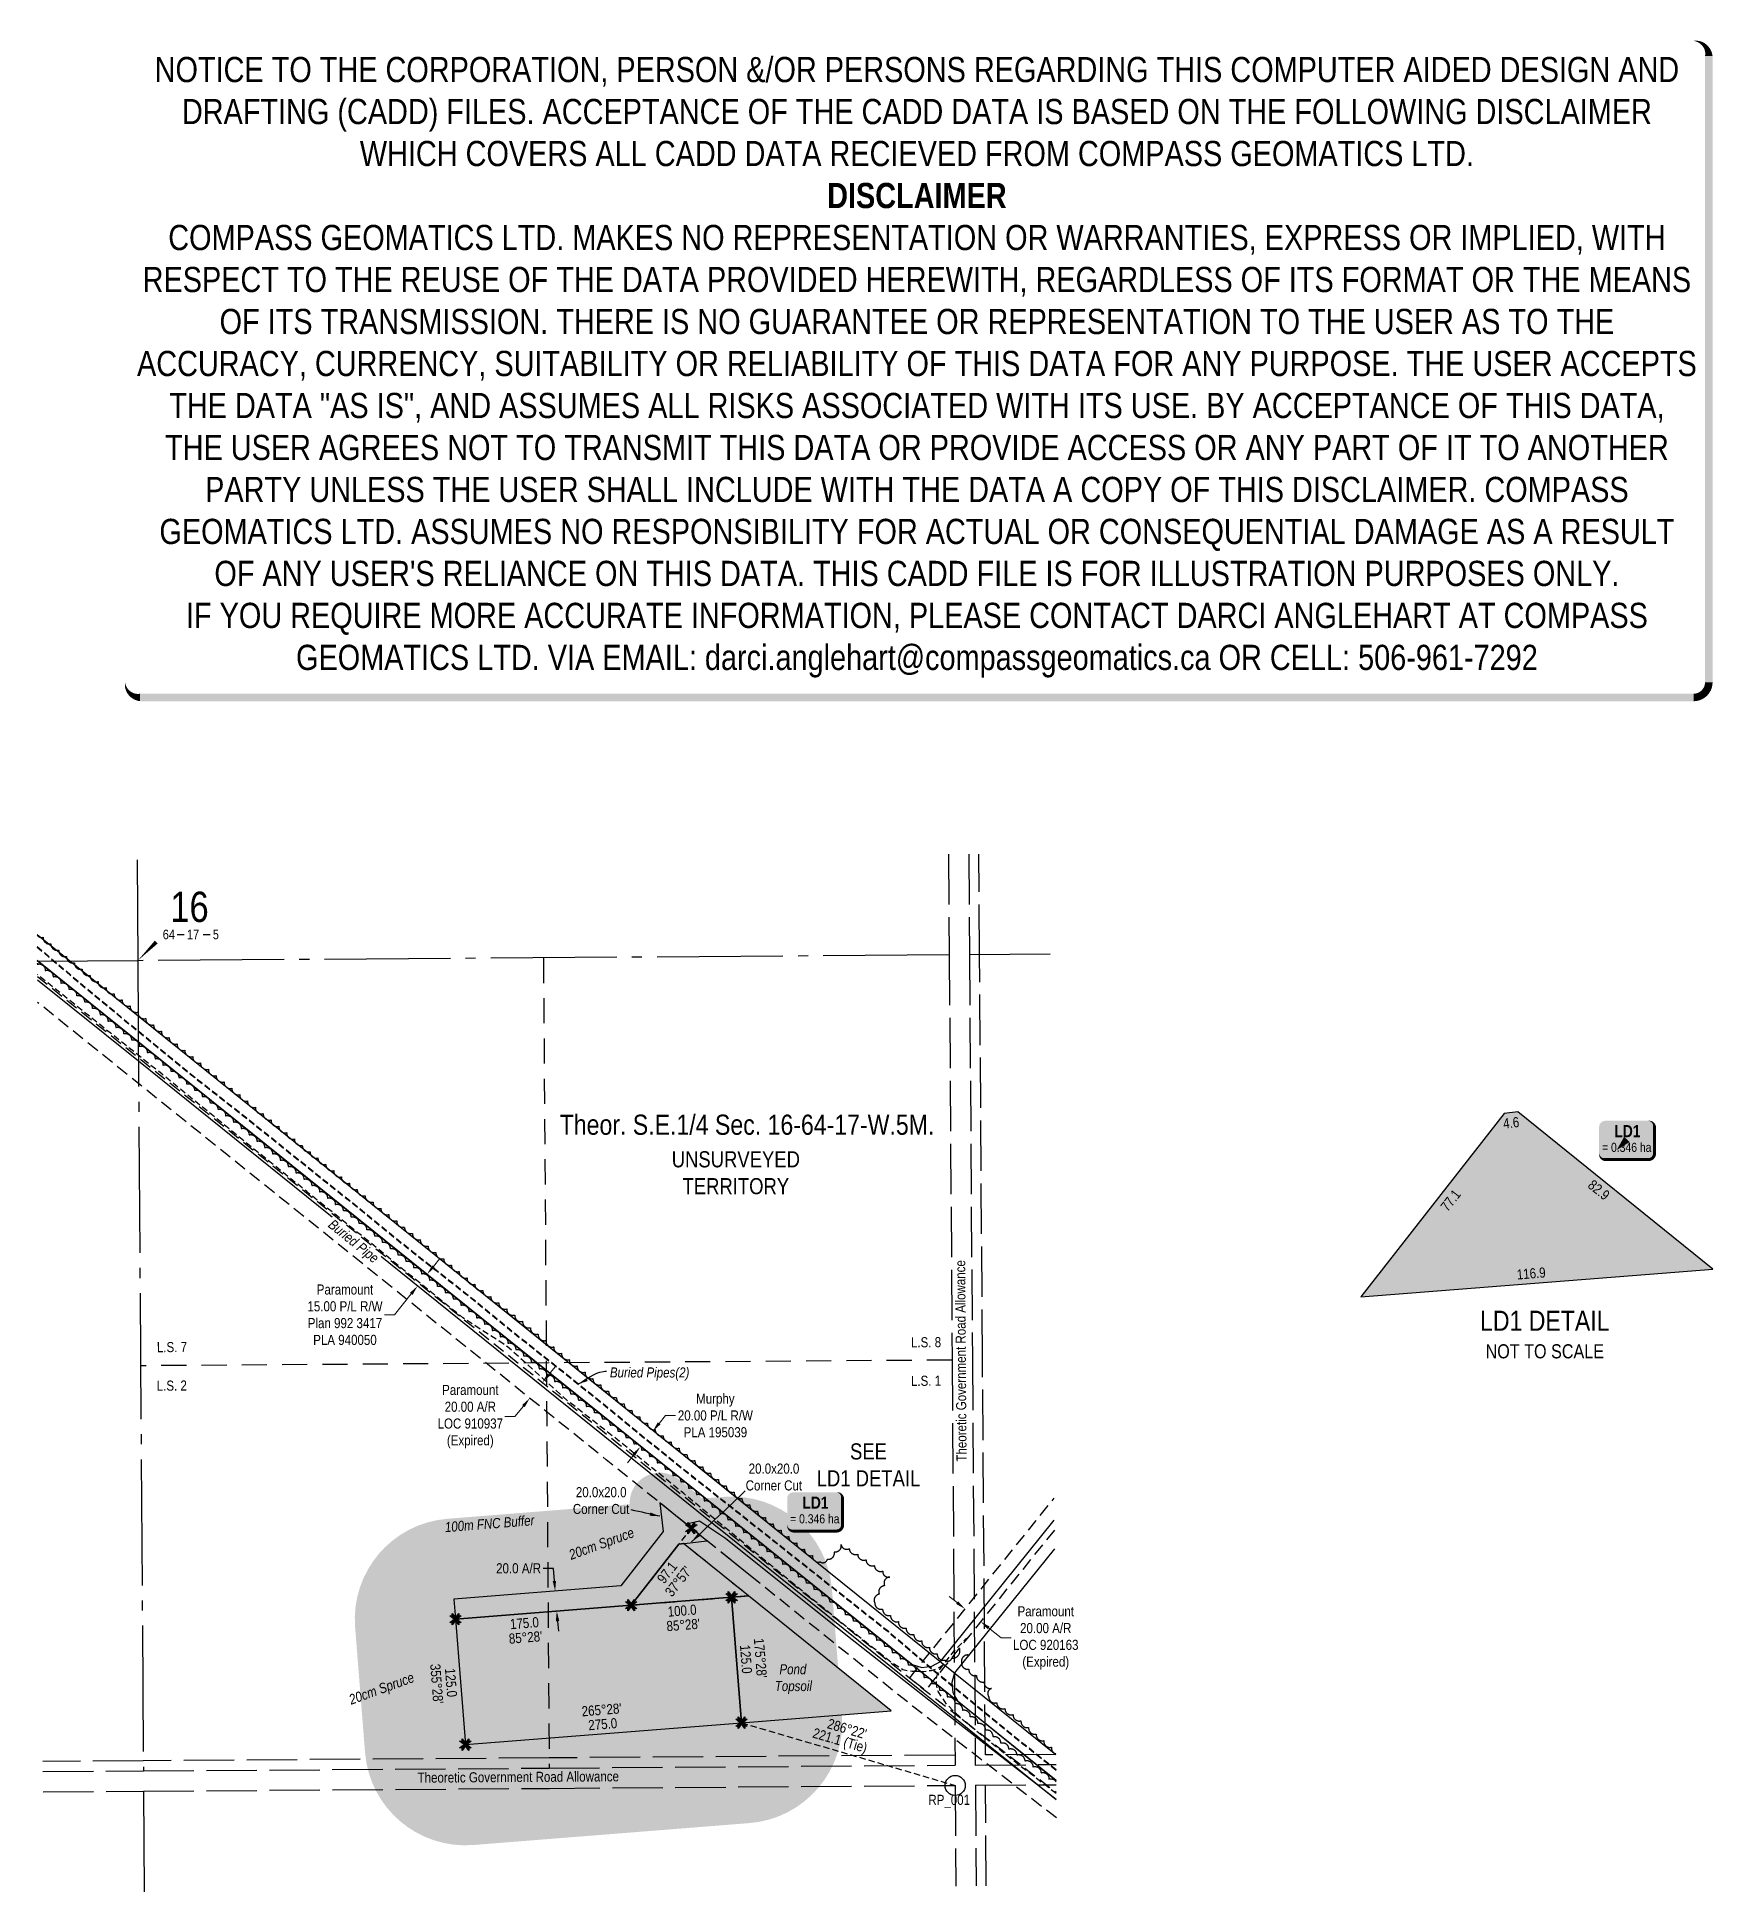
# Model space of a CAD drawing. Extents: x 531669 to 533332, y 6042571 to 6044412.
import ezdxf
from ezdxf.enums import TextEntityAlignment as Align

# ---------------------------------------------------------------- set-up
doc = ezdxf.new("R2010")
doc.units = 0
doc.header["$LTSCALE"] = 5
doc.header["$PDSIZE"] = 0.5
for name, pattern in [('0', [1, 1, 0]), ('foc-ACCESSROAD', [3.75, 2.5, -1.25]), ('foc-LSD', [8, 5, -3]), ('foc-QUARTERLINE', [33, 25, -3, 2, -3]), ('foc-TIELINE', [1.875, 1.25, -0.625]), ('foc-TRAV', [1.875, 1.25, -0.625]), ('foc-UNSURVEYED', [12.5, 10, -2.5]), ('UG_PIPE', [1.875, 1.25, -0.625])]:
    doc.linetypes.add(name, pattern=pattern)
doc.layers.get('Defpoints').update_dxf_attribs({"color": 9})
for name, color, linetype in [('10', 1, 'Continuous'), ('35', 37, 'Continuous'), ('9', 3, 'Continuous'), ('AS-PIPE-UG', 44, 'UG_PIPE'), ('AS-PIPE-UG-T', 44, 'Continuous'), ('AS-SYMBOL', 7, 'Continuous'), ('C-RW', 13, 'Continuous'), ('C-SYMBOL', 7, 'Continuous'), ('C-WS', 13, 'foc-ACCESSROAD'), ('DETAIL-T', 7, 'Continuous'), ('F-AR', 190, 'foc-ACCESSROAD'), ('F-RW', 190, 'Continuous'), ('L-BD', 7, 'Continuous'), ('L-BD1', 253, 'Continuous'), ('L-MON', 1, 'Continuous'), ('L-QSEC', 8, 'foc-QUARTERLINE'), ('L-ROAD-T', 7, 'Continuous'), ('L-SECLBL', 7, 'Continuous'), ('L-SECTION-LSD', 7, 'foc-LSD'), ('L-TIE', 7, 'foc-TIELINE'), ('L-UNS-T', 3, 'Continuous'), ('L-USEC', 7, 'foc-UNSURVEYED'), ('P-BUFFER-H 30m', 51, 'Continuous'), ('P-BUFFER-T', 40, 'Continuous'), ('P-PROPOSED', 10, 'Continuous'), ('P-PROPOSED-H', 21, 'Continuous'), ('P-TEMP-BLOCKS', 250, 'Continuous'), ('P-TEMP-H', 41, 'Continuous'), ('P-TEMP_LOG DECK', 46, 'Continuous'), ('P-TRAV', 4, 'foc-TRAV'), ('P-TXT', 4, 'Continuous'), ('T-BUSH', 110, '0'), ('T-BUSH-T', 110, 'Continuous'), ('T-WATER', 160, 'Continuous'), ('T-WATER-H', 133, 'Continuous'), ('T-WATER-T', 170, 'Continuous')]:
    doc.layers.add(name, color=color, linetype=linetype)
for name, color, linetype, lineweight in [('C-RW-T', 13, 'Continuous', 9), ('F-AR-T', 190, 'Continuous', 9), ('F-RW-T', 190, 'Continuous', 9), ('P-TEMP-T', 46, 'Continuous', 18)]:
    doc.layers.add(name, color=color, linetype=linetype, lineweight=lineweight)
doc.layers.add('DISCLAIMER', color=7, linetype='Continuous', plot=False)
doc.styles.add('100L', font='ARIALN.TTF', dxfattribs={"height": 11})
doc.styles.add('175L', font='ARIALN.TTF', dxfattribs={"height": 20})
doc.styles.add('80', font='ARIALN.TTF', dxfattribs={"height": 10})
doc.styles.add('80CG', font='ARIALN.TTF', dxfattribs={"height": 10})
doc.styles.add('80L', font='ARIALN.TTF', dxfattribs={"height": 10})
doc.styles.add('BOLD', font='ARIALNB.TTF')
doc.styles.add('SIMPLEX', font='ARIALN.TTF')
doc.styles.get("Standard").update_dxf_attribs({"font": 'ARIALN.TTF'})
doc.dimstyles.new('Compass 5 000', dxfattribs={"dimscale": 5, "dimtxt": 9, "dimasz": 2, "dimexe": 0.2, "dimexo": 0.0625, "dimgap": 0.5, "dimtad": 0, "dimtih": 1, "dimtoh": 1, "dimzin": 0, "dimdsep": 46, "dimtxsty": '80CG', "dimcen": 0.1, "dimse1": 1, "dimse2": 1, "dimclrd": 256, "dimclrt": 256, "dimaunit": 1, "dimadec": 4, "dimazin": 0, "dimtfac": 0.06, "dimtofl": 0, "dimtmove": 0, "dimatfit": 1, "dimfxl": 0.2, "dimtolj": 1, "dimtzin": 0, "dimlwd": -1, "dimarcsym": 0})

msp = doc.modelspace()

# ---------------------------------------------------------------- texts
at = {"layer": '35', "color": 3, "style": '80'}
msp.add_attdef('RP_001', (532553.193, 6042656.95), 'RP', height=9.9947, dxfattribs=at)
at = {"layer": 'C-SYMBOL', "color": 3, "style": '175L'}
msp.add_text('Theor. S.E.1/4 Sec. 16-64-17-W.5M.', height=20, dxfattribs=at).set_placement((532373.217, 6043316.035), align=Align.BOTTOM_CENTER)
at = {"layer": 'DETAIL-T', "color": 3, "attachment_point": 5, "style": '80CG'}
for s, insert, char_height, width in [('LD1 DETAIL\\P{\\H0.7x;NOT TO SCALE}', (533164.965, 6043123.69), 19.9895, 127.86817), ('SEE\\PLD1 DETAIL', (532493.773, 6042994.453), 15.9916, 102.29453)]:
    msp.add_mtext(s, dxfattribs=dict(at, insert=insert, char_height=char_height, width=width))
at = {"layer": 'L-BD', "style": '80L'}
for s, height, p in [('221.1 (Tie)', 9.99475, (532465.191, 6042719.785)), ("286%%d22'", 9.9947, (532472.512, 6042732.479))]:
    msp.add_text(s, height=height, rotation=343.6304, dxfattribs=at).set_placement(p, align=Align.MIDDLE)
at = {"layer": 'L-BD1'}
for s, rotation, p in [('97.1', 52.050706, (532293.886, 6042887.62)), ("37%%d57'", 52.050706, (532305.117, 6042878.861)), ('175.0', 4.539885, (532152.293, 6042837.33)), ("85%%d28'", 4.539885, (532309.931, 6042835.559)), ('100.0', 4.539885, (532308.804, 6042849.757)), ("85%%d28'", 4.539885, (532153.421, 6042823.132)), ('125.0', 274.539885, (532372.288, 6042801.529)), ("175%%d28'", 274.539885, (532386.486, 6042802.657)), ("355%%d28'", 274.539885, (532065.299, 6042777.154)), ('125.0', 274.539885, (532079.496, 6042778.281)), ("265%%d28'", 4.539885, (532228.893, 6042751.292)), ('275.0', 4.539885, (532230.02, 6042737.094))]:
    msp.add_text(s, height=9.9947, rotation=rotation, dxfattribs=at).set_placement(p, align=Align.MIDDLE_CENTER)
at = {"layer": 'L-ROAD-T', "style": '80L'}
for rotation, p in [(90.399062, (532585.432, 6043097.625)), (0.399062, (532146.19, 6042684.617))]:
    msp.add_text('Theoretic Government Road Allowance', height=10, rotation=rotation, dxfattribs=at).set_placement(p, align=Align.MIDDLE_CENTER)
at = {"layer": 'L-UNS-T', "color": 3, "insert": (532362.106, 6043284.269), "char_height": 16, "attachment_point": 5, "style": '80L'}
msp.add_mtext_dynamic_manual_height_columns('UNSURVEYED TERRITORY', width=126.47822, gutter_width=47.524, heights=[0], dxfattribs=at)
at = {"layer": 'P-BUFFER-T', "insert": (532072.029, 6042937.457), "char_height": 9.99475, "attachment_point": 1, "rotation": 4.539885, "style": '80L'}
msp.add_mtext_dynamic_manual_height_columns('\\pi0.89878;{\\fArial Narrow|b0|i1|c0|p34;100m FNC Buffer}', width=90.17542, gutter_width=49.974, heights=[0], dxfattribs=at)
at = {"layer": 'P-TEMP-T', "style": '80L'}
for s, rotation, p in [('4.6', 6.615643, (533124.222, 6043328.081)), ('77.1', 52.050706, (533068.608, 6043245.062)), ('82.9', 321.11519, (533206.869, 6043270.391)), ('116.9', 4.539885, (533137.599, 6043178.319))]:
    msp.add_text(s, height=9.9947, rotation=rotation, dxfattribs=at).set_placement(p)
at = {"layer": 'P-TXT', "char_height": 9.99475, "attachment_point": 1, "style": '80L'}
for insert in [(532371.55, 6042995.7), (532200.059, 6042972.305)]:
    msp.add_mtext_dynamic_manual_height_columns('\\pi3.30202;20.0x20.0\\P\\pi0.32268;Corner Cut', width=56.01873, gutter_width=49.974, heights=[0], dxfattribs=dict(at, insert=insert))
at = {"layer": 'T-BUSH-T', "char_height": 10, "attachment_point": 5, "rotation": 20, "style": '80CG'}
for insert in [(532229.277, 6042914.901), (532010.991, 6042771.118)]:
    msp.add_mtext('\\A1;{\\fArial Narrow|b0|i1|c0|p34;20cm Spruce}', dxfattribs=dict(at, insert=insert))
at = {"layer": 'T-WATER-T', "insert": (532399.998, 6042796.58), "char_height": 9.99475, "attachment_point": 1, "style": '80L'}
msp.add_mtext_dynamic_manual_height_columns('\\pi5.3746;{\\fArial Narrow|b0|i1|c0|p34;Pond \\P\\pi0.76242;Topsoil}', width=37.49504, gutter_width=49.974, heights=[0], dxfattribs=at)

# ---------------------------------------------------------------- blocks, each defined once
blk = doc.blocks.new('*D21')
at = {"layer": 'Defpoints', "color": 0, "transparency": 16777216}
for p in [(532049.3, 6043173.4), (532036.7, 6043157.8), (532170.1, 6043076.2)]:
    blk.add_point(p, dxfattribs=at)
at = {"layer": 'F-AR-T', "transparency": 16777216}
for p, q in [((532176.4, 6043084), (532182.7, 6043091.8)), ((532151.3, 6043052.8), (532142.9, 6043042.3)), ((532142.9, 6043042.3), (532132.9, 6043042.3))]:
    blk.add_line(p, q, dxfattribs=at)
for points in [[(532175.1, 6043085), (532177.7, 6043082.9), (532170.1, 6043076.2)], [(532150, 6043053.8), (532152.6, 6043051.7), (532157.6, 6043060.6)]]:
    blk.add_solid(points, dxfattribs=at)
at = {"layer": 'F-AR-T', "transparency": 16777216, "insert": (532098.6, 6043042.3), "char_height": 10, "attachment_point": 5, "style": '80CG'}
blk.add_mtext('\\A1;Paramount\\P20.00 A/R\\PLOC 910937\\P(Expired)', dxfattribs=at)
blk = doc.blocks.new('L-SECLBL')
at = {"layer": '9', "color": 7}
for p, q in [((-5.1, -27.8), (-12.3, -27.8)), ((20.7, -27.8), (13.5, -27.8))]:
    blk.add_line(p, q, dxfattribs=at)
at = {"layer": '10', "color": 2, "style": 'SIMPLEX'}
blk.add_attdef('SEC', text='', height=30, dxfattribs=at).set_placement((0, 0), align=Align.MIDDLE)
at = {"layer": '10', "color": 5, "style": '80L'}
blk.add_attdef('TWP', text='', height=9.5, dxfattribs=at).set_placement((-14.4, -27.4), align=Align.MIDDLE_RIGHT)
blk.add_attdef('RGE', text='', height=9.5, dxfattribs=at).set_placement((3.6, -27.4), align=Align.MIDDLE_CENTER)
blk.add_attdef('MER', text='', height=9.5, dxfattribs=at).set_placement((23.2, -27.4), align=Align.MIDDLE_LEFT)
blk = doc.blocks.new('*D19')
at = {"layer": 'Defpoints', "color": 0, "transparency": 16777216}
for p in [(532035.1, 6043200.2), (532025.7, 6043188.5), (532046.3, 6043172)]:
    blk.add_point(p, dxfattribs=at)
at = {"layer": 'F-RW-T', "transparency": 16777216}
for p, q in [((532062, 6043191.4), (532068.2, 6043199.2)), ((532040, 6043164.2), (532023.3, 6043143.4)), ((532023.3, 6043143.4), (532013.3, 6043143.4))]:
    blk.add_line(p, q, dxfattribs=at)
for points in [[(532060.7, 6043192.5), (532063.3, 6043190.4), (532055.7, 6043183.6)], [(532038.7, 6043165.2), (532041.3, 6043163.1), (532046.3, 6043172)]]:
    blk.add_solid(points, dxfattribs=at)
at = {"layer": 'F-RW-T', "transparency": 16777216, "insert": (531974.2, 6043143.4), "char_height": 10, "attachment_point": 5, "style": '80CG'}
blk.add_mtext('\\A1;Paramount\\P15.00 P/L R/W\\PPlan 992 3417\\PPLA 940050', dxfattribs=at)
blk = doc.blocks.new('*D20')
at = {"layer": 'C-RW-T', "transparency": 16777216}
for p, q in [((532286, 6043035.6), (532292.2, 6043043.4)), ((532292.2, 6043043.4), (532302.2, 6043043.4)), ((532260.9, 6043004.4), (532254.6, 6042996.6))]:
    blk.add_line(p, q, dxfattribs=at)
for points in [[(532284.7, 6043036.7), (532287.3, 6043034.6), (532279.7, 6043027.8)], [(532259.6, 6043005.5), (532262.2, 6043003.4), (532267.2, 6043012.2)]]:
    blk.add_solid(points, dxfattribs=at)
at = {"layer": 'Defpoints', "color": 0, "transparency": 16777216}
for p in [(532172.8, 6043113.8), (532160.2, 6043098.2), (532279.7, 6043027.8)]:
    blk.add_point(p, dxfattribs=at)
at = {"layer": 'C-RW-T', "transparency": 16777216, "insert": (532341.8, 6043043.4), "char_height": 10, "attachment_point": 5, "style": '80CG'}
blk.add_mtext('\\A1;Murphy\\P20.00 P/L R/W\\PPLA 195039', dxfattribs=at)
blk = doc.blocks.new('*D22')
at = {"layer": 'Defpoints', "color": 0, "transparency": 16777216}
for p in [(532621.2, 6042890.7), (532636.8, 6042878.1), (532605.2, 6042838.8)]:
    blk.add_point(p, dxfattribs=at)
at = {"layer": 'F-AR-T', "transparency": 16777216}
for p, q in [((532581.8, 6042857.7), (532574, 6042863.9)), ((532613, 6042832.6), (532625.4, 6042822.6)), ((532625.4, 6042822.6), (532635.4, 6042822.6))]:
    blk.add_line(p, q, dxfattribs=at)
for points in [[(532582.8, 6042858.9), (532580.7, 6042856.4), (532589.6, 6042851.4)], [(532614, 6042833.9), (532611.9, 6042831.3), (532605.2, 6042838.8)]]:
    blk.add_solid(points, dxfattribs=at)
at = {"layer": 'F-AR-T', "transparency": 16777216, "insert": (532669.7, 6042822.6), "char_height": 10, "attachment_point": 5, "style": '80CG'}
blk.add_mtext('\\A1;Paramount\\P20.00 A/R\\PLOC 920163\\P(Expired)', dxfattribs=at)
blk = doc.blocks.new('TEMP')
h = blk.add_hatch(color=255)
h.dxf.hatch_style = 1
h.paths.add_polyline_path([(0, 0.25), (-0.67, 1.15), (-0.67, 0.67), (-1.15, 0.67), (-0.25, 0), (-1.15, -0.67), (-0.67, -0.67), (-0.67, -1.15), (0, -0.25), (0.67, -1.15), (0.67, -0.67), (1.15, -0.67), (0.25, 0), (1.15, 0.67), (0.67, 0.67), (0.67, 1.15)])
h.paths.add_polyline_path([(0.57, 0.85), (0.57, 0.57), (0.85, 0.57), (0.08, 0), (0.85, -0.57), (0.57, -0.57), (0.57, -0.85), (0, -0.08), (-0.57, -0.85), (-0.57, -0.57), (-0.85, -0.57), (-0.08, 0), (-0.85, 0.57), (-0.57, 0.57), (-0.57, 0.85), (0, 0.08)], flags=16)
h = blk.add_hatch(color=1)
h.dxf.hatch_style = 1
h.paths.add_polyline_path([(0, 0.08), (-0.57, 0.85), (-0.57, 0.57), (-0.85, 0.57), (-0.08, 0), (-0.85, -0.57), (-0.57, -0.57), (-0.57, -0.85), (0, -0.08), (0.57, -0.85), (0.57, -0.57), (0.85, -0.57), (0.08, 0), (0.85, 0.57), (0.57, 0.57), (0.57, 0.85)])
at = {"color": 1}
for p, q in [((-0.08, 0), (0.08, 0)), ((0, 0.08), (0, -0.08))]:
    blk.add_line(p, q, dxfattribs=at)
at = {"color": 255, "flags": 128}
blk.add_lwpolyline([(-0.25, 0), (-1.15, 0.67), (-0.67, 0.67), (-0.67, 1.15), (0, 0.25), (0.67, 1.15), (0.67, 0.67), (1.15, 0.67), (0.25, 0), (1.15, -0.67), (0.67, -0.67), (0.67, -1.15), (0, -0.25), (-0.67, -1.15), (-0.67, -0.67), (-1.15, -0.67)], close=True, dxfattribs=at)
at = {"color": 1, "flags": 128}
blk.add_lwpolyline([(-0.08, 0), (-0.85, 0.57), (-0.57, 0.57), (-0.57, 0.85), (0, 0.08), (0.57, 0.85), (0.57, 0.57), (0.85, 0.57), (0.08, 0), (0.85, -0.57), (0.57, -0.57), (0.57, -0.85), (0, -0.08), (-0.57, -0.85), (-0.57, -0.57), (-0.85, -0.57)], close=True, dxfattribs=at)
blk = doc.blocks.new('*D23')
at = {"layer": 'Defpoints', "color": 0, "transparency": 16777216}
for p in [(532108.1, 6042863.3), (532182.8, 6042869.2), (532109.7, 6042843.3)]:
    blk.add_point(p, dxfattribs=at)
at = {"layer": 'P-TXT', "transparency": 16777216}
for p, q in [((532181, 6042891.7), (532171, 6042891.7)), ((532182, 6042879.2), (532181, 6042891.7)), ((532185.2, 6042839.3), (532186, 6042829.3))]:
    blk.add_line(p, q, dxfattribs=at)
for points in [[(532183.7, 6042879.3), (532180.4, 6042879), (532182.8, 6042869.2)], [(532186.9, 6042839.4), (532183.5, 6042839.2), (532184.4, 6042849.3)]]:
    blk.add_solid(points, dxfattribs=at)
at = {"layer": 'P-TXT', "transparency": 16777216, "insert": (532146.5, 6042891.7), "char_height": 10, "attachment_point": 5, "style": '80CG'}
blk.add_mtext('\\A1;20.0 A/R', dxfattribs=at)
blk = doc.blocks.new('*U24')
at = {"true_color": 0xff8aff}
h = blk.add_hatch(color=211, dxfattribs=at)
edge = h.paths.add_edge_path()
edge.add_line((-21.5, -20), (21.5, -20))
edge.add_arc((21.5, -14), 6, 270, 360)
edge.add_line((27.5, -14), (27.5, 12.5))
edge.add_arc((21.5, 12.5), 6, 0, 90)
edge.add_line((21.5, 18.5), (-21.5, 18.5))
edge.add_arc((-21.5, 12.5), 6, 90, 180)
edge.add_line((-27.5, 12.5), (-27.5, -14))
edge.add_arc((-21.5, -14), 6, 180, 270)
at = {"color": 250, "flags": 128}
blk.add_lwpolyline([(-21.5, -20, 3, 3, 0), (21.5, -20, 3, 3, 0.414214), (27.5, -14, 3, 3, 0), (27.5, 12.5, 3, 0, 0.414214), (21.5, 18.5, 0, 0, 0), (-21.5, 18.5, 0, 0, 0.414214), (-27.5, 12.5, 0, 0, 0), (-27.5, -14, 0, 3, 0.414214)], format="xyseb", close=True, dxfattribs=at)
at = {"flags": 128}
blk.add_lwpolyline([(-100.8, -56.2, 0, 7.5, 0), (0, 0, 0, 0, 0)], format="xyseb", dxfattribs=at)
at = {"color": 250}
for tag, p, height, style in [('TEMP_AREA_W1_001', (-9.2, 2.2), 12, 'BOLD'), ('ENTER_TEXT_001', (-30.7, -12.5), 9, '80')]:
    blk.add_attdef(tag, p, '', height=height, dxfattribs=dict(at, style=style))
blk = doc.blocks.new('*U25')
at = {"true_color": 0xff8aff}
h = blk.add_hatch(color=211, dxfattribs=at)
edge = h.paths.add_edge_path()
edge.add_line((-21.5, -20), (21.5, -20))
edge.add_arc((21.5, -14), 6, 270, 360)
edge.add_line((27.5, -14), (27.5, 12.5))
edge.add_arc((21.5, 12.5), 6, 0, 90)
edge.add_line((21.5, 18.5), (-21.5, 18.5))
edge.add_arc((-21.5, 12.5), 6, 90, 180)
edge.add_line((-27.5, 12.5), (-27.5, -14))
edge.add_arc((-21.5, -14), 6, 180, 270)
at = {"color": 250, "flags": 128}
blk.add_lwpolyline([(-21.5, -20, 3, 3, 0), (21.5, -20, 3, 3, 0.414214), (27.5, -14, 3, 3, 0), (27.5, 12.5, 3, 0, 0.414214), (21.5, 18.5, 0, 0, 0), (-21.5, 18.5, 0, 0, 0.414214), (-27.5, 12.5, 0, 0, 0), (-27.5, -14, 0, 3, 0.414214)], format="xyseb", close=True, dxfattribs=at)
at = {"flags": 128}
blk.add_lwpolyline([(-10.1, -10.6, 0, 7.5, 0), (0, 0, 0, 0, 0)], format="xyseb", dxfattribs=at)
at = {"color": 250}
for tag, p, height, style in [('TEMP_AREA_W1_001', (-9.2, 2.2), 12, 'BOLD'), ('ENTER_TEXT_001', (-30.7, -12.5), 9, '80')]:
    blk.add_attdef(tag, p, '', height=height, dxfattribs=dict(at, style=style))
blk = doc.blocks.new('Disclaimer_Legal')
at = {"layer": 'DISCLAIMER', "color": 254, "flags": 128}
blk.add_lwpolyline([(-3612.9, -1104.6, 37.5, 37.5, 0), (4096.1, -1104.6, 37.5, 37.5, 0.414214), (4171.1, -1029.6, 37.5, 37.5, 0), (4171.1, 2078.7, 37.5, 0, 0.414214), (4096.1, 2153.7, 0, 0, 0), (-3612.9, 2153.7, 0, 0, 0.414214), (-3687.9, 2078.7, 0, 0, 0), (-3687.9, -1029.6, 0, 37.5, 0.414214)], format="xyseb", close=True, dxfattribs=at)
at = {"layer": 'DISCLAIMER', "color": 254, "insert": (241.6, 533.9), "char_height": 125, "width": 7717.568, "attachment_point": 5, "style": '80'}
blk.add_mtext('NOTICE TO THE CORPORATION, PERSON &/OR PERSONS REGARDING THIS COMPUTER AIDED DESIGN AND DRAFTING (CADD) FILES. ACCEPTANCE OF THE CADD DATA IS BASED ON THE FOLLOWING DISCLAIMER WHICH COVERS ALL CADD DATA RECIEVED FROM COMPASS GEOMATICS LTD.\\P{\\fArial Narrow|b1|i0|c0|p34;DISCLAIMER}\\PCOMPASS GEOMATICS LTD. MAKES NO REPRESENTATION OR WARRANTIES, EXPRESS OR IMPLIED, WITH RESPECT TO THE REUSE OF THE DATA PROVIDED HEREWITH, REGARDLESS OF ITS FORMAT OR THE MEANS OF ITS TRANSMISSION. THERE IS NO GUARANTEE OR REPRESENTATION TO THE USER AS TO THE ACCURACY, CURRENCY, SUITABILITY OR RELIABILITY OF THIS DATA FOR ANY PURPOSE. THE USER ACCEPTS THE DATA "AS IS", AND ASSUMES ALL RISKS ASSOCIATED WITH ITS USE. BY ACCEPTANCE OF THIS DATA, THE USER AGREES NOT TO TRANSMIT THIS DATA OR PROVIDE ACCESS OR ANY PART OF IT TO ANOTHER PARTY UNLESS THE USER SHALL INCLUDE WITH THE DATA A COPY OF THIS DISCLAIMER. COMPASS GEOMATICS LTD. ASSUMES NO RESPONSIBILITY FOR ACTUAL OR CONSEQUENTIAL DAMAGE AS A RESULT OF ANY USER\'S RELIANCE ON THIS DATA. THIS CADD FILE IS FOR ILLUSTRATION PURPOSES ONLY.\\PIF YOU REQUIRE MORE ACCURATE INFORMATION, PLEASE CONTACT DARCI ANGLEHART AT COMPASS GEOMATICS LTD. VIA EMAIL: darci.anglehart@compassgeomatics.ca OR CELL: 506-961-7292', dxfattribs=at)

# ---------------------------------------------------------------- dimensions: what is measured, and where the dimension line sits
at = {"layer": 'F-AR-T'}
for base, p1, p2, angle, text, picture, middle in [((532170.135, 6043076.176), (532036.739, 6043157.787), (532049.277, 6043173.377), 51.191923, 'Paramount\\P20.00 A/R\\PLOC 910937\\P(Expired)', '*D21', (532098.608, 6043042.323)), ((532605.163, 6042838.842), (532621.169, 6042890.652), (532636.757, 6042878.111), 321.181767, 'Paramount\\P20.00 A/R\\PLOC 920163\\P(Expired)', '*D22', (532669.657, 6042822.597))]:
    dim = msp.add_linear_dim(base=base, p1=p1, p2=p2, angle=angle, text=text, dimstyle='Compass 5 000', dxfattribs=at)
    dim.commit()
    dim.dimension.update_dxf_attribs({"geometry": picture, "text_midpoint": middle, "dimtype": 161})
at = {"layer": 'P-TXT'}
dim = msp.add_linear_dim(base=(532182.836, 6042869.203), p1=(532109.666, 6042843.34), p2=(532108.084, 6042863.267), angle=94.539885, text='20.0 A/R', dimstyle='Compass 5 000', dxfattribs=at)
dim.commit()
dim.dimension.update_dxf_attribs({"geometry": '*D23', "text_midpoint": (532146.499, 6042891.713), "dimtype": 161})

# ---------------------------------------------------------------- hatches: boundary and pattern name
at = {"layer": 'P-BUFFER-H 30m'}
h = msp.add_hatch(color=256, dxfattribs=at)
h.dxf.hatch_style = 1
h.paths.add_polyline_path([(532457.512, 6042870.96, 0.41421356), (532349.967, 6042962.683), (532329.187, 6042961.033), (532305.546, 6042980.054, 0.646371), (532256.798, 6042955.285), (532250.336, 6042954.772), (532075.977, 6042940.927, 0.41421356), (531984.254, 6042833.382), (531994.143, 6042708.84, 0.41421356), (532101.688, 6042617.117), (532375.678, 6042638.873, 0.41421356), (532467.401, 6042746.418)])
h.paths.add_polyline_path([(532367.767, 6042738.506), (532093.777, 6042716.751), (532083.888, 6042841.293), (532082.306, 6042861.22), (532247.895, 6042874.368), (532290.031, 6042928.399), (532286.75, 6042956.692), (532333.474, 6042919.099), (532305.607, 6042915.867), (532258.247, 6042855.138), (532357.878, 6042863.049)], flags=16)
at = {"layer": 'P-PROPOSED-H'}
h = msp.add_hatch(color=256, dxfattribs=at)
h.dxf.hatch_style = 1
h.paths.add_polyline_path([(532290.031, 6042928.399), (532247.895, 6042874.368), (532082.306, 6042861.22), (532083.888, 6042841.293), (532258.247, 6042855.138), (532305.607, 6042915.867), (532333.474, 6042919.099), (532286.75, 6042956.692)])
h = msp.add_hatch(color=256, dxfattribs=at)
h.dxf.hatch_style = 1
h.paths.add_polyline_path([(532093.777, 6042716.751), (532367.767, 6042738.506), (532357.878, 6042863.049), (532258.247, 6042855.138), (532083.888, 6042841.293)])
at = {"layer": 'P-TEMP-H'}
h = msp.add_hatch(color=256, dxfattribs=at)
h.dxf.hatch_style = 1
h.paths.add_polyline_path([(533138.32, 6043344.845), (533124.55, 6043343.248), (532982.47, 6043161.062), (533281.362, 6043184.795), (533331.813, 6043188.801)])
h = msp.add_hatch(color=256, dxfattribs=at)
h.dxf.hatch_style = 1
h.paths.add_polyline_path([(532310.197, 6042916.399), (532305.607, 6042915.867), (532258.247, 6042855.138), (532357.878, 6042863.049), (532374.695, 6042864.384)])
at = {"layer": 'T-WATER-H'}
h = msp.add_hatch(color=256, dxfattribs=at)
h.dxf.hatch_style = 1
h.paths.add_polyline_path([(532374.695, 6042864.384), (532357.878, 6042863.049), (532367.767, 6042738.506), (532516.17, 6042750.29)])

# ---------------------------------------------------------------- linework, layer by layer
at = {"layer": '35', "color": 3}
msp.add_circle((532579.817, 6042676.219), 9.995, dxfattribs=at)
at = {"layer": 'AS-PIPE-UG', "flags": 128}
for points in [[(531668.735, 6043508.862), (531714.442, 6043470.152), (531755.135, 6043436.451), (531825.354, 6043379.124), (531878.818, 6043337.187), (531929.145, 6043296.653), (531980.497, 6043255.626), (532041.273, 6043206.199), (532093.948, 6043164.974), (532138.218, 6043128.683), (532185.594, 6043091.17), (532236.014, 6043050.795), (532271.285, 6043021.712), (532318.52, 6042983.718), (532374.908, 6042939.171), (532414.684, 6042907.545), (532461.178, 6042870.772), (532513.494, 6042829.276), (532567.064, 6042783.585), (532630.049, 6042731.809), (532671.711, 6042698.636), (532679.933, 6042692.09)], [(531668.739, 6043508.203), (531714.121, 6043469.769), (531754.818, 6043436.065), (531825.042, 6043378.734), (531878.507, 6043336.796), (531928.832, 6043296.263), (531980.183, 6043255.237), (532040.961, 6043205.808), (532093.636, 6043164.584), (532137.904, 6043128.294), (532185.283, 6043090.779), (532235.699, 6043050.407), (532270.969, 6043021.324), (532318.208, 6042983.327), (532374.598, 6042938.779), (532414.373, 6042907.153), (532460.868, 6042870.38), (532513.176, 6042828.89), (532566.743, 6042783.202), (532629.735, 6042731.42), (532671.4, 6042698.245), (532679.938, 6042691.448)], [(532568.117, 6042796.039), (532564.858, 6042793.619), (532562.239, 6042792.022), (532555.883, 6042790.122), (532548.807, 6042789.144), (532537.2, 6042789.198), (532527.698, 6042791.049), (532516.984, 6042797.856), (532481.003, 6042826.473), (532440.4, 6042859.243), (532378.804, 6042909.464), (532310.344, 6042965.96), (532248.025, 6043016.621), (532195.763, 6043057.543), (532135.058, 6043112.038), (532091.158, 6043140.457), (532057.787, 6043167.32), (532005.59, 6043209.928), (531936.262, 6043265.62), (531864.804, 6043323.356), (531792.674, 6043382.222), (531730.891, 6043431.337), (531668.929, 6043481.124)], [(532680.105, 6042668.225), (532673.505, 6042673.297), (532638.331, 6042700.287), (532588.42, 6042740.205), (532571.29, 6042756.802), (532562.821, 6042769.62), (532561.671, 6042774.779), (532560.953, 6042780.906), (532561.826, 6042785.704), (532564.702, 6042791.326), (532568.159, 6042796.129), (532578.737, 6042809.797), (532591.055, 6042822.383)]]:
    msp.add_lwpolyline(points, dxfattribs=at)
at = {"layer": 'AS-SYMBOL', "color": 4, "flags": 128}
msp.add_lwpolyline([(532680.147, 6042662.284), (532573.918, 6042745.087), (532472.959, 6042824.342), (532351.816, 6042921.24), (532325.966, 6042938.647), (532313.106, 6042935.487)], dxfattribs=at)
at = {"layer": 'C-RW', "flags": 128}
for points in [[(531668.651, 6043520.764), (532268.224, 6043038.242), (532679.826, 6042706.972)], [(532680.012, 6042681.163), (532255.691, 6043022.669), (531668.832, 6043494.959)]]:
    msp.add_lwpolyline(points, dxfattribs=at)
at = {"layer": 'C-WS', "flags": 128}
msp.add_lwpolyline([(532310.197, 6042916.399), (532305.607, 6042915.867), (532258.247, 6042855.138), (532357.878, 6042863.049), (532374.695, 6042864.384)], close=True, dxfattribs=at)
at = {"layer": 'F-AR', "flags": 128}
for points in [[(531668.942, 6043479.272), (531769.178, 6043398.657), (532246.079, 6043015.093), (532534.552, 6042782.994), (532550.139, 6042770.452), (532579.302, 6042747.779), (532609.632, 6042724.199), (532632.078, 6042706.748), (532670.521, 6042676.859), (532680.096, 6042669.415)], [(532680.279, 6042643.934), (532638.223, 6042676.632), (532579.486, 6042722.299), (532537.598, 6042754.865), (532233.54, 6042999.503), (531769.359, 6043372.838), (531669.123, 6043453.453)], [(532678.224, 6042929.652), (532608.775, 6042843.331), (532578.883, 6042806.178), (532569.65, 6042794.702), (532550.139, 6042770.452), (532534.551, 6042782.993), (532543.845, 6042794.491), (532554.062, 6042807.243), (532578.655, 6042837.809), (532608.547, 6042874.963), (532677.996, 6042961.284)]]:
    msp.add_lwpolyline(points, dxfattribs=at)
at = {"layer": 'F-RW'}
for points in [[(531668.832, 6043494.994), (531669.891, 6043494.142), (531769.068, 6043414.321), (532255.691, 6043022.669), (532537.173, 6042796.286), (532546.695, 6042793.447), (532556.644, 6042794.542), (532565.203, 6042799.229), (532565.353, 6042799.308), (532678.154, 6042939.394)], [(532680.151, 6042661.807), (532661.52, 6042676.801), (532624.377, 6042706.696), (532609.673, 6042718.53), (532579.339, 6042742.943), (532548.182, 6042768.02), (532244.075, 6043012.773), (531769.204, 6043394.967), (531668.968, 6043475.64)], [(532678.358, 6042911.053), (532579.281, 6042788.014), (532579.257, 6042787.929), (532576.618, 6042778.472), (532577.622, 6042768.482), (532582.414, 6042759.731), (532582.405, 6042759.72), (532609.534, 6042737.887), (532648.079, 6042706.864), (532680.012, 6042681.164)]]:
    msp.add_lwpolyline(points, dxfattribs=at)
at = {"layer": 'L-MON', "color": 4, "flags": 128}
msp.add_lwpolyline([(532385.093, 6042877.567), (532347.823, 6042907.554)], dxfattribs=at)
at = {"layer": 'L-QSEC', "flags": 128}
for points in [[(531767.801, 6043594.818), (531768.503, 6043494.837)], [(531768.503, 6043494.837), (531668.838, 6043494.134)], [(532573.887, 6043500.52), (531768.503, 6043494.837)], [(531768.503, 6043494.837), (531774.145, 6042690.636)], [(532674.112, 6043501.23), (532594.007, 6043500.663)], [(531774.286, 6042670.518), (531774.987, 6042570.573)]]:
    msp.add_lwpolyline(points, dxfattribs=at)
at = {"layer": 'L-SECLBL', "flags": 128}
msp.add_lwpolyline([(531768.503, 6043494.837, 0, 3.998, 0), (531786.896, 6043513.311, 0, 0, 0)], format="xyseb", dxfattribs=at)
at = {"layer": 'L-SECTION-LSD'}
msp.add_line((532171.195, 6043497.678), (532176.91, 6042693.488), dxfattribs=at)
at = {"layer": 'L-TIE'}
msp.add_line((532367.767, 6042738.506), (532579.817, 6042676.219), dxfattribs=at)
at = {"layer": 'L-USEC'}
for p, q in [((532573.169, 6043600.477), (532573.888, 6043500.519)), ((532593.288, 6043600.619), (532594.007, 6043500.663)), ((532604.047, 6043500.732), (532603.328, 6043600.69)), ((532573.888, 6043500.519), (532576.78, 6043098.417)), ((532594.007, 6043500.663), (532596.9, 6043098.561)), ((532606.939, 6043098.632), (532604.047, 6043500.732)), ((532576.78, 6043098.417), (532579.674, 6042696.339)), ((532596.9, 6043098.561), (532599.792, 6042696.481)), ((532609.759, 6042706.592), (532606.939, 6043098.632)), ((531774.075, 6042700.675), (531674.41, 6042699.971)), ((532176.837, 6042703.526), (531774.075, 6042700.675)), ((531774.144, 6042690.636), (532176.91, 6042693.487)), ((532579.601, 6042706.378), (532176.837, 6042703.526)), ((532176.91, 6042693.487), (532579.674, 6042696.339)), ((532599.792, 6042696.481), (532679.897, 6042697.05)), ((532679.825, 6042707.09), (532609.759, 6042706.592)), ((531674.48, 6042689.932), (531774.145, 6042690.636)), ((532177.052, 6042673.368), (532579.817, 6042676.219)), ((532579.817, 6042676.219), (532580.536, 6042576.311)), ((532599.936, 6042676.364), (532680.042, 6042676.933)), ((532599.936, 6042676.364), (532600.655, 6042576.453)), ((532610.694, 6042576.524), (532609.975, 6042676.433)), ((531674.621, 6042669.813), (531774.287, 6042670.517)), ((531774.287, 6042670.517), (532177.052, 6042673.368))]:
    msp.add_line(p, q, dxfattribs=at)
at = {"layer": 'P-PROPOSED', "flags": 128}
for points in [[(532290.031, 6042928.399), (532247.895, 6042874.368), (532082.306, 6042861.22), (532083.888, 6042841.293), (532258.247, 6042855.138), (532305.607, 6042915.867), (532333.474, 6042919.099), (532286.75, 6042956.692)], [(532093.777, 6042716.751), (532367.767, 6042738.506), (532357.878, 6042863.049), (532258.247, 6042855.138), (532083.888, 6042841.293)]]:
    msp.add_lwpolyline(points, close=True, dxfattribs=at)
at = {"layer": 'P-TEMP_LOG DECK', "flags": 128}
for points in [[(533138.32, 6043344.845), (533124.55, 6043343.248), (532982.47, 6043161.062), (533281.362, 6043184.795), (533331.813, 6043188.801)], [(532310.197, 6042916.399), (532305.607, 6042915.867), (532258.247, 6042855.138), (532357.878, 6042863.049), (532374.695, 6042864.384)]]:
    msp.add_lwpolyline(points, close=True, dxfattribs=at)
at = {"layer": 'P-TRAV', "color": 4}
msp.add_line((532317.9, 6042931.629), (532305.607, 6042915.867), dxfattribs=at)
at = {"layer": 'T-BUSH', "flags": 128}
for points in [[(531668.657, 6043519.981, 0.28035769), (531674.698, 6043518.047, 0.52056705), (531682.37, 6043511.644, 0.52056705), (531690.138, 6043505.355, 0.52056705), (531697.906, 6043499.066, 0.52056705), (531705.674, 6043492.777, 0.52056705), (531713.443, 6043486.487, 0.52056705), (531721.211, 6043480.198, 0.52056705), (531729.148, 6043474.124, 0.52056705), (531737.105, 6043468.077, 0.52056705), (531745.063, 6043462.029, 0.52056705), (531753.021, 6043455.982, 0.52056705), (531760.979, 6043449.935, 0.52056705), (531768.809, 6043443.724, 0.52056705), (531776.57, 6043437.426, 0.52056705), (531784.33, 6043431.127, 0.52056705), (531792.091, 6043424.829, 0.52056705), (531799.851, 6043418.53, 0.52056705), (531807.612, 6043412.232, 0.52056705), (531815.373, 6043405.933, 0.52056705), (531823.133, 6043399.635, 0.52056705), (531830.894, 6043393.337, 0.52056705), (531838.663, 6043387.048, 0.52056705), (531846.437, 6043380.767, 0.52056705), (531854.212, 6043374.486, 0.52056705), (531861.987, 6043368.205, 0.52056705), (531869.762, 6043361.924, 0.52056705), (531877.537, 6043355.643, 0.52056705), (531885.311, 6043349.362, 0.52056705), (531893.074, 6043343.066, 0.52056705), (531900.833, 6043336.765, 0.52056705), (531908.591, 6043330.464, 0.52056705), (531916.35, 6043324.163, 0.52056705), (531924.108, 6043317.862, 0.52056705), (531931.866, 6043311.561, 0.52056705), (531939.635, 6043305.272, 0.52056705), (531947.432, 6043299.018, 0.52056705), (531955.229, 6043292.765, 0.52056705), (531963.026, 6043286.512, 0.52056705), (531970.823, 6043280.259, 0.52056705), (531978.621, 6043274.006, 0.52056705), (531986.418, 6043267.753, 0.52056705), (531994.234, 6043261.523, 0.52056705), (532002.058, 6043255.303, 0.52056705), (532009.882, 6043249.084, 0.52056705), (532017.706, 6043242.864, 0.52056705), (532025.529, 6043236.644, 0.52056705), (532033.353, 6043230.425, 0.52056705), (532041.177, 6043224.205, 0.52056705), (532049.001, 6043217.985, 0.52056705), (532056.732, 6043211.65, 0.52056705), (532064.462, 6043205.314, 0.52056705), (532072.192, 6043198.978, 0.52056705), (532079.922, 6043192.643, 0.52056705), (532087.652, 6043186.307, 0.52056705), (532095.383, 6043179.971, 0.52056705), (532103.145, 6043173.676, 0.52056705), (532111.047, 6043167.555, 0.52056705), (532118.948, 6043161.434, 0.52056705), (532126.85, 6043155.313, 0.52056705), (532134.751, 6043149.193, 0.52056705), (532142.653, 6043143.072, 0.52056705), (532150.499, 6043136.882, 0.52056705), (532158.222, 6043130.537, 0.52056705), (532165.945, 6043124.193, 0.52056705), (532173.668, 6043117.848, 0.52056705), (532181.391, 6043111.504, 0.52056705), (532189.114, 6043105.159, 0.52056705), (532196.883, 6043098.871, 0.52056705), (532204.683, 6043092.621, 0.52056705), (532212.482, 6043086.371, 0.52056705), (532220.282, 6043080.121, 0.52056705), (532228.081, 6043073.87, 0.52056705), (532235.881, 6043067.62, 0.52056705), (532243.68, 6043061.37, 0.52056705), (532251.377, 6043054.993, 0.52056705), (532259.069, 6043048.612, 0.52056705), (532266.762, 6043042.23, 0.52056705), (532274.454, 6043035.849, 0.52056705), (532282.164, 6043029.488, 0.52056705), (532290.037, 6043023.332, 0.52056705), (532297.911, 6043017.175, 0.52056705), (532305.785, 6043011.018, 0.52056705), (532313.658, 6043004.862, 0.52056705), (532321.532, 6042998.705, 0.52056705), (532329.376, 6042992.511, 0.52056705), (532337.147, 6042986.225, 0.52056705), (532344.917, 6042979.939, 0.52056705), (532352.688, 6042973.653, 0.52056705), (532360.458, 6042967.367, 0.52056705), (532368.229, 6042961.081, 0.52056705), (532376, 6042954.795, 0.52056705), (532383.769, 6042948.507, 0.52056705), (532391.517, 6042942.192, 0.52056705), (532399.264, 6042935.878, 0.52056705), (532407.012, 6042929.563, 0.52056705), (532414.759, 6042923.249, 0.52056705), (532422.517, 6042916.947, 0.52056705), (532430.307, 6042910.684, 0.52056705), (532438.096, 6042904.422, 0.52056705), (532445.886, 6042898.159, 0.52056705), (532453.03, 6042900.712, 0.52056705), (532459.825, 6042908.042, 0.52056705), (532466.619, 6042915.373, 0.52056705), (532474.74, 6042911.285, 0.52056705), (532483.035, 6042905.709, 0.52056705), (532491.329, 6042900.132, 0.52056705), (532499.624, 6042894.556, 0.52056705), (532507.919, 6042888.979, 0.52056705), (532514.865, 6042883.104, 0.52056705), (532509.701, 6042874.546, 0.52056705), (532504.538, 6042865.989, 0.52056705), (532500.029, 6042857.548, 0.52056705), (532507.838, 6042851.31, 0.52056705), (532515.647, 6042845.071, 0.52056705), (532523.456, 6042838.833, 0.52056705), (532531.163, 6042832.469, 0.52056705), (532538.869, 6042826.104, 0.52056705), (532546.576, 6042819.74, 0.52056705), (532554.282, 6042813.375, 0.52056705), (532561.989, 6042807.01, 0.52056705), (532569.695, 6042800.646, 0.52056705), (532576.55, 6042802.449, 0.52056705), (532584.222, 6042812.077)], [(531668.85, 6043492.434, -0.04562742), (531668.879, 6043491.324, -0.52056705), (531676.679, 6043485.074, -0.52056705), (531684.479, 6043478.824, -0.52056705), (531692.279, 6043472.574, -0.52056705), (531700.078, 6043466.324, -0.52056705), (531707.878, 6043460.073, -0.52056705), (531715.633, 6043453.768, -0.52056705), (531723.389, 6043447.464, -0.52056705), (531731.144, 6043441.159, -0.52056705), (531738.9, 6043434.854, -0.52056705), (531746.655, 6043428.549, -0.52056705), (531754.47, 6043422.318, -0.52056705), (531762.29, 6043416.093, -0.52056705), (531770.11, 6043409.869, -0.52056705), (531777.93, 6043403.644, -0.52056705), (531785.75, 6043397.419, -0.52056705), (531793.57, 6043391.195, -0.52056705), (531801.39, 6043384.97, -0.52056705), (531809.21, 6043378.745, -0.52056705), (531817.03, 6043372.521, -0.52056705), (531824.789, 6043366.222, -0.52056705), (531832.522, 6043359.889, -0.52056705), (531840.255, 6043353.556, -0.52056705), (531847.988, 6043347.224, -0.52056705), (531855.72, 6043340.891, -0.52056705), (531863.453, 6043334.558, -0.52056705), (531871.189, 6043328.23, -0.52056705), (531878.957, 6043321.94, -0.52056705), (531886.724, 6043315.65, -0.52056705), (531894.492, 6043309.36, -0.52056705), (531902.26, 6043303.07, -0.52056705), (531910.027, 6043296.78, -0.52056705), (531917.795, 6043290.49, -0.52056705), (531925.573, 6043284.214, -0.52056705), (531933.363, 6043277.952, -0.52056705), (531941.153, 6043271.689, -0.52056705), (531948.942, 6043265.427, -0.52056705), (531956.732, 6043259.164, -0.52056705), (531964.522, 6043252.902, -0.52056705), (531972.311, 6043246.639, -0.52056705), (531980.087, 6043240.36, -0.52056705), (531987.862, 6043234.079, -0.52056705), (531995.637, 6043227.798, -0.52056705), (532003.412, 6043221.516, -0.52056705), (532011.186, 6043215.235, -0.52056705), (532018.961, 6043208.954, -0.52056705), (532026.736, 6043202.673, -0.52056705), (532034.514, 6043196.396, -0.52056705), (532042.344, 6043190.185, -0.52056705), (532050.174, 6043183.973, -0.52056705), (532058.005, 6043177.761, -0.52056705), (532065.835, 6043171.55, -0.52056705), (532073.665, 6043165.338, -0.52056705), (532081.495, 6043159.126, -0.52056705), (532089.304, 6043152.888, -0.52056705), (532097.086, 6043146.616, -0.52056705), (532104.868, 6043140.344, -0.52056705), (532112.651, 6043134.072, -0.52056705), (532120.433, 6043127.8, -0.52056705), (532128.215, 6043121.528, -0.52056705), (532135.946, 6043115.194, -0.52056705), (532143.654, 6043108.832, -0.52056705), (532151.363, 6043102.469, -0.52056705), (532159.071, 6043096.107, -0.52056705), (532166.779, 6043089.744, -0.52056705), (532174.487, 6043083.381, -0.52056705), (532182.279, 6043077.122, -0.52056705), (532190.131, 6043070.939, -0.52056705), (532197.984, 6043064.755, -0.52056705), (532205.836, 6043058.572, -0.52056705), (532213.689, 6043052.389, -0.52056705), (532221.542, 6043046.205, -0.52056705), (532229.39, 6043040.017, -0.52056705), (532237.233, 6043033.82, -0.52056705), (532245.075, 6043027.624, -0.52056705), (532252.917, 6043021.427, -0.52056705), (532260.76, 6043015.231, -0.52056705), (532268.57, 6043008.994, -0.52056705), (532276.34, 6043002.707, -0.52056705), (532284.11, 6042996.42, -0.52056705), (532291.879, 6042990.133, -0.52056705), (532299.649, 6042983.846, -0.52056705), (532307.419, 6042977.559, -0.52056705), (532315.193, 6042971.276, -0.52056705), (532322.971, 6042965, -0.52056705), (532330.75, 6042958.724, -0.52056705), (532338.529, 6042952.448, -0.52056705), (532346.307, 6042946.172, -0.52056705), (532354.086, 6042939.896, -0.52056705), (532361.865, 6042933.619, -0.52056705), (532369.64, 6042927.34, -0.52056705), (532377.408, 6042921.049, -0.52056705), (532385.175, 6042914.758, -0.52056705), (532392.942, 6042908.468, -0.52056705), (532400.709, 6042902.177, -0.52056705), (532408.486, 6042895.9, -0.52056705), (532416.284, 6042889.647, -0.52056705), (532424.082, 6042883.395, -0.52056705), (532431.88, 6042877.143, -0.52056705), (532439.678, 6042870.891, -0.52056705), (532447.476, 6042864.639, -0.52056705), (532455.252, 6042858.36, -0.52056705), (532462.997, 6042852.042, -0.52056705), (532470.742, 6042845.724, -0.52056705), (532478.487, 6042839.407, -0.52056705), (532486.232, 6042833.089, -0.52056705), (532493.977, 6042826.772, -0.52056705), (532501.723, 6042820.454, -0.52056705), (532509.549, 6042814.239, -0.52056705), (532517.41, 6042808.066, -0.52056705), (532525.271, 6042801.893, -0.52056705), (532533.132, 6042795.72, -0.52056705), (532540.993, 6042789.548, -0.52056705), (532548.855, 6042783.375, -0.52056705), (532556.716, 6042777.202, -0.52056705), (532564.344, 6042770.749, -0.52056705), (532571.872, 6042764.174, -0.52056705), (532579.399, 6042757.598, -0.52056705), (532586.927, 6042751.023, -0.52056705), (532594.454, 6042744.448, -0.52056705), (532601.982, 6042737.872, -0.52056705), (532609.509, 6042731.297, -0.52056705), (532617.037, 6042724.722, -0.52056705), (532624.722, 6042718.344, -0.52056705), (532632.782, 6042712.432, -0.52056705), (532640.841, 6042706.521, -0.52056705), (532648.9, 6042700.61, -0.52056705), (532656.96, 6042694.698, -0.52056705), (532664.999, 6042688.76, -0.52056705), (532672.871, 6042682.602, -0.35737575), (532680.022, 6042679.659, -0.35737575)], [(532592.74, 6042805.687, 0.52056705), (532586.234, 6042798.1, 0.52056705), (532593.313, 6042791.685, 0.52056705), (532601.023, 6042785.325, 0.52056705), (532608.733, 6042778.965, 0.52056705), (532615.918, 6042772.508, 0.52056705), (532613.091, 6042764.278, 0.52056705), (532621.162, 6042758.382, 0.52056705), (532629.232, 6042752.486, 0.52056705), (532637.303, 6042746.59, 0.52056705), (532645.113, 6042740.366, 0.52056705), (532652.658, 6042733.812, 0.52056705), (532660.204, 6042727.258, 0.52056705), (532667.75, 6042720.703, 0.52056705), (532675.295, 6042714.149, 0.36602256), (532679.821, 6042707.704, 0.36602256)]]:
    msp.add_lwpolyline(points, format="xyb", dxfattribs=at)
at = {"layer": 'T-WATER', "flags": 128}
msp.add_lwpolyline([(532374.695, 6042864.384), (532357.878, 6042863.049), (532367.767, 6042738.506), (532516.17, 6042750.29), (532374.695, 6042864.384)], dxfattribs=at)

# ---------------------------------------------------------------- block references
at = {"layer": 'AS-SYMBOL', "color": 4, "xscale": 0.2, "yscale": 0.2, "zscale": 0.2}
msp.add_blockref('Disclaimer_Legal', (532493.506, 6043977.033), dxfattribs=at)
at = {"layer": 'L-MON', "color": 4, "xscale": 4.997375, "yscale": 4.997375, "zscale": 4.997375}
for p in [(532317.9, 6042931.629), (532258.247, 6042855.138), (532357.878, 6042863.049), (532083.888, 6042841.293), (532367.767, 6042738.506), (532093.777, 6042716.751)]:
    msp.add_blockref('TEMP', p, dxfattribs=at)
at = {"layer": 'L-SECLBL'}
msp.add_blockref('L-SECLBL', (531819.862, 6043548.294), dxfattribs=at).add_auto_attribs({'SEC': '16', 'TWP': '64', 'RGE': '17', 'MER': '5'})
at = {"layer": 'P-TEMP-BLOCKS'}
ref = msp.add_blockref('*U25', (533246.385, 6043317.412), dxfattribs=dict(at, xscale=0.999475, yscale=0.999475, zscale=0.999475))
ref.add_attrib('TEMP_AREA_W1_001', 'LD1', (533233.999, 6043319.655), dxfattribs={"layer": '0', "color": 250, "height": 11.9937, "style": 'BOLD'})
ref.add_attrib('ENTER_TEXT_001', '= 0.346 ha', (533221.829, 6043305.065), dxfattribs={"layer": '0', "color": 250, "height": 8.9953, "style": '80'})
ref = msp.add_blockref('*U24', (532440.564, 6042948.728), dxfattribs=dict(at, xscale=0.999475, yscale=0.999475, zscale=0.999475))
ref.add_attrib('TEMP_AREA_W1_001', 'LD1', (532428.177, 6042950.971), dxfattribs={"layer": '0', "color": 250, "height": 11.9937, "style": 'BOLD'})
ref.add_attrib('ENTER_TEXT_001', '= 0.346 ha', (532416.008, 6042936.381), dxfattribs={"layer": '0', "color": 250, "height": 8.9953, "style": '80'})

msp.set_redraw_order([(e.dxf.handle, doc.entitydb.next_handle()) for e in msp.query("TEXT MTEXT ATTDEF DIMENSION ARC_DIMENSION")])  # texts and dimensions are drawn at this point

# ---------------------------------------------------------------- leaders
at = {"layer": 'P-TXT', "path_type": 1}
for points in [[(532318.122, 6042917.981), (532371.34, 6042968.497)], [(532286.749, 6042943.346), (532258.365, 6042949.691)]]:
    msp.add_leader(points, dimstyle='Compass 5 000', dxfattribs=at)

# ---------------------------------------------------------------- next in the draw order: texts
at = {"layer": 'AS-PIPE-UG-T', "insert": (531962.713, 6043239.118), "char_height": 9.9949, "attachment_point": 1, "rotation": 321.190846, "style": '80L', "bg_fill": 3, "box_fill_scale": 1.15, "bg_fill_color": 256, "bg_fill_true_color": 256, "bg_fill_transparency": 0}
msp.add_mtext_dynamic_manual_height_columns('\\pi0.31387;{\\fArial Narrow|b0|i1|c0|p34;Buried Pipe}', width=59.03588, gutter_width=50.025, heights=[0], dxfattribs=at)
at = {"layer": 'AS-PIPE-UG-T', "insert": (532236.797, 6043091.141), "char_height": 9.9949, "attachment_point": 1, "style": '80L', "bg_fill": 3, "box_fill_scale": 1.15, "bg_fill_color": 256, "bg_fill_true_color": 256, "bg_fill_transparency": 0}
msp.add_mtext_dynamic_manual_height_columns('\\pi0.3188;{\\fArial Narrow|b0|i1|c0|p34;Buried Pipes(2)}', width=78.38786, gutter_width=50.025, heights=[0], dxfattribs=at)
at = {"layer": 'L-SECTION-LSD', "attachment_point": 1, "rotation": 0.404892, "style": '100L', "bg_fill": 3, "box_fill_scale": 1.15, "bg_fill_color": 256, "bg_fill_transparency": 0}
for s, width, insert, char_height in [('L.S. 8', 30.38518, (532535.886, 6043121.025), 9.9947), ('\\pi2.13934;L.S. 2', 30.63733, (531785.201, 6043077.935), 9.99475)]:
    msp.add_mtext_dynamic_manual_height_columns(s, width=width, gutter_width=54.971, heights=[0], dxfattribs=dict(at, insert=insert, char_height=char_height))

# ---------------------------------------------------------------- next in the draw order: linework, layer by layer
at = {"layer": 'L-SECTION-LSD'}
msp.add_line((532576.781, 6043098.429), (531771.324, 6043092.737), dxfattribs=at)

# ---------------------------------------------------------------- next in the draw order: dimensions: what is measured, and where the dimension line sits
at = {"layer": 'C-RW-T'}
dim = msp.add_linear_dim(base=(532279.706, 6043027.818), p1=(532160.24, 6043098.237), p2=(532172.774, 6043113.821), angle=51.19088, text='Murphy\\P20.00 P/L R/W\\PPLA 195039', dimstyle='Compass 5 000', dxfattribs=at)
dim.commit()
dim.dimension.update_dxf_attribs({"geometry": '*D20', "text_midpoint": (532341.78, 6043043.403), "dimtype": 161})
at = {"layer": 'F-RW-T'}
dim = msp.add_linear_dim(base=(532046.296, 6043171.952), p1=(532035.064, 6043200.224), p2=(532025.669, 6043188.542), angle=231.192011, text='Paramount\\P15.00 P/L R/W\\PPlan 992 3417\\PPLA 940050', dimstyle='Compass 5 000', dxfattribs=at)
dim.commit()
dim.dimension.update_dxf_attribs({"geometry": '*D19', "text_midpoint": (531974.231, 6043143.38), "dimtype": 161})

# ---------------------------------------------------------------- next in the draw order: leaders
at = {"layer": 'AS-PIPE-UG-T', "path_type": 1}
msp.add_leader([(532205.432, 6043074.601), (532230.675, 6043087.122), (532233.685, 6043087.384)], dimstyle='Compass 5 000', override={"dimgap": 0.5, "dimtad": 0}, dxfattribs=at)

# ---------------------------------------------------------------- next in the draw order: texts
at = {"layer": 'L-SECTION-LSD', "attachment_point": 1, "rotation": 0.404892, "style": '100L', "bg_fill": 3, "box_fill_scale": 1.15, "bg_fill_color": 256, "bg_fill_transparency": 0}
for s, width, insert, char_height in [('\\pi2.30491;L.S. 7', 30.86426, (531785.201, 6043116.2), 9.99475), ('L.S. 1', 29.97545, (532535.886, 6043082.76), 9.9947)]:
    msp.add_mtext_dynamic_manual_height_columns(s, width=width, gutter_width=54.971, heights=[0], dxfattribs=dict(at, insert=insert, char_height=char_height))

doc.saveas('drawing.dxf')
